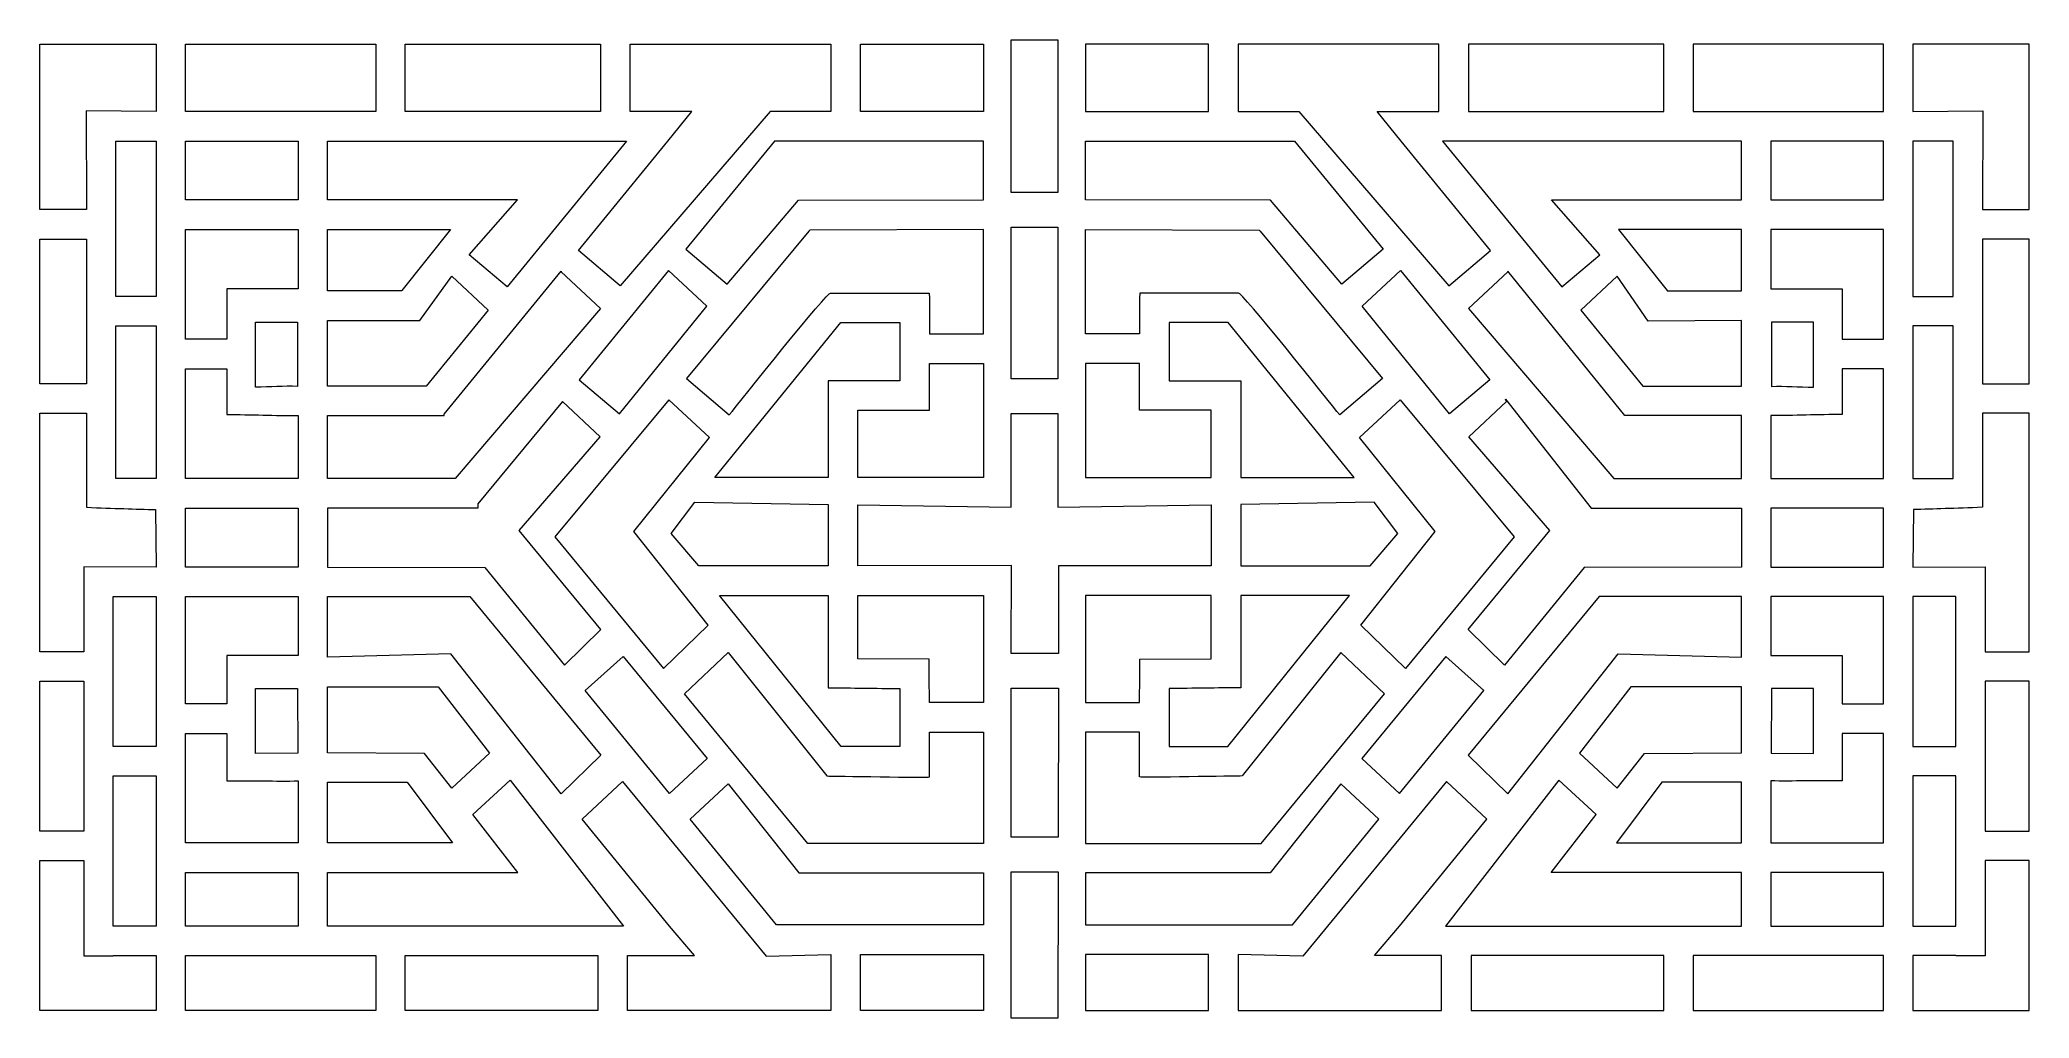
# Model space of a CAD drawing. Header units: millimetres. Extents: x -1200 to 1200, y -590 to 590.
import ezdxf

# ---------------------------------------------------------------- set-up
doc = ezdxf.new("R2010")
doc.units = ezdxf.units.MM
doc.header["$MEASUREMENT"] = 0
doc.layers.add('Layer 1', color=7, linetype='Continuous')

msp = doc.modelspace()

# ---------------------------------------------------------------- linework, layer by layer
at = {"layer": 'Layer 1', "color": 250, "lineweight": 20}
for points, knots in [([(-1200.05, 385.1534), (-1200.05, 385.1534), (-1143.6958, 385.1534), (-1143.6958, 385.1534), (-1143.6958, 385.1534), (-1144.0041, 504.5019), (-1144.0041, 504.5019), (-1144.0041, 504.5019), (-1059.7005, 503.4092), (-1059.7005, 503.4092), (-1059.7005, 503.4092), (-1059.7005, 584.5066), (-1059.7005, 584.5066), (-1059.7005, 584.5066), (-1200.05, 584.5066), (-1200.05, 584.5066), (-1200.05, 584.5066), (-1200.05, 385.1534), (-1200.05, 385.1534)], [0, 0, 0, 0, 0.166666667, 0.166666667, 0.166666667, 0.333333333, 0.333333333, 0.333333333, 0.5, 0.5, 0.5, 0.666666667, 0.666666667, 0.666666667, 0.833333333, 0.833333333, 0.833333333, 1, 1, 1, 1]), ([(-1024.1641, 503.4092), (-1024.1641, 503.4092), (-794.7925, 503.4092), (-794.7925, 503.4092), (-794.7925, 503.4092), (-794.7925, 584.5066), (-794.7925, 584.5066), (-794.7925, 584.5066), (-1024.1641, 584.5066), (-1024.1641, 584.5066), (-1024.1641, 584.5066), (-1024.1641, 503.4092), (-1024.1641, 503.4092)], [0, 0, 0, 0, 0.25, 0.25, 0.25, 0.5, 0.5, 0.5, 0.75, 0.75, 0.75, 1, 1, 1, 1]), ([(-523.4233, 503.4092), (-523.4233, 503.4092), (-523.4233, 584.5066), (-523.4233, 584.5066), (-523.4233, 584.5066), (-759.2561, 584.5066), (-759.2561, 584.5066), (-759.2561, 584.5066), (-759.2561, 503.4092), (-759.2561, 503.4092), (-759.2561, 503.4092), (-523.4233, 503.4092), (-523.4233, 503.4092)], [0, 0, 0, 0, 0.25, 0.25, 0.25, 0.5, 0.5, 0.5, 0.75, 0.75, 0.75, 1, 1, 1, 1]), ([(-499.9848, 293.419), (-499.9848, 293.419), (-318.8207, 503.436), (-318.8207, 503.436), (-318.8207, 503.436), (-245.593, 503.4092), (-245.593, 503.4092), (-245.593, 503.4092), (-245.593, 584.5066), (-245.593, 584.5066), (-245.593, 584.5066), (-487.8869, 584.5066), (-487.8869, 584.5066), (-487.8869, 584.5066), (-487.8869, 503.4092), (-487.8869, 503.4092), (-487.8869, 503.4092), (-413.5834, 503.4092), (-413.5834, 503.4092), (-413.5834, 503.4092), (-442.4492, 467.8664), (-442.4492, 467.8664), (-442.4492, 467.8664), (-550.3488, 336.0408), (-550.3488, 336.0408), (-550.3488, 336.0408), (-499.9848, 293.419), (-499.9848, 293.419)], [0, 0, 0, 0, 0.111111111, 0.111111111, 0.111111111, 0.222222222, 0.222222222, 0.222222222, 0.333333333, 0.333333333, 0.333333333, 0.444444444, 0.444444444, 0.444444444, 0.555555556, 0.555555556, 0.555555556, 0.666666667, 0.666666667, 0.666666667, 0.777777778, 0.777777778, 0.777777778, 0.888888889, 0.888888889, 0.888888889, 1, 1, 1, 1]), ([(-210.0565, 503.4092), (-210.0565, 503.4092), (-61.4496, 503.4092), (-61.4496, 503.4092), (-61.4496, 503.4092), (-61.4496, 584.5066), (-61.4496, 584.5066), (-61.4496, 584.5066), (-210.0565, 584.5066), (-210.0565, 584.5066), (-210.0565, 584.5066), (-210.0565, 503.4092), (-210.0565, 503.4092)], [0, 0, 0, 0, 0.25, 0.25, 0.25, 0.5, 0.5, 0.5, 0.75, 0.75, 0.75, 1, 1, 1, 1]), ([(28.2276, 589.9734), (28.2276, 589.9734), (-28.3277, 589.9734), (-28.3277, 589.9734), (-28.3277, 589.9734), (-28.3277, 405.6867), (-28.3277, 405.6867), (-28.3277, 405.6867), (28.2276, 405.6867), (28.2276, 405.6867), (28.2276, 405.6867), (28.2276, 589.9734), (28.2276, 589.9734)], [0, 0, 0, 0, 0.25, 0.25, 0.25, 0.5, 0.5, 0.5, 0.75, 0.75, 0.75, 1, 1, 1, 1]), ([(209.9565, 503.4092), (209.9565, 503.4092), (61.3495, 503.4092), (61.3495, 503.4092), (61.3495, 503.4092), (61.3495, 584.5066), (61.3495, 584.5066), (61.3495, 584.5066), (209.9565, 584.5066), (209.9565, 584.5066), (209.9565, 584.5066), (209.9565, 503.4092), (209.9565, 503.4092)], [0, 0, 0, 0, 0.25, 0.25, 0.25, 0.5, 0.5, 0.5, 0.75, 0.75, 0.75, 1, 1, 1, 1]), ([(499.8847, 293.419), (499.8847, 293.419), (318.7206, 503.436), (318.7206, 503.436), (318.7206, 503.436), (245.4929, 503.4092), (245.4929, 503.4092), (245.4929, 503.4092), (245.4929, 584.5066), (245.4929, 584.5066), (245.4929, 584.5066), (487.7868, 584.5066), (487.7868, 584.5066), (487.7868, 584.5066), (487.7868, 503.4092), (487.7868, 503.4092), (487.7868, 503.4092), (413.4834, 503.4092), (413.4834, 503.4092), (413.4834, 503.4092), (442.3492, 467.8664), (442.3492, 467.8664), (442.3492, 467.8664), (550.2487, 336.0408), (550.2487, 336.0408), (550.2487, 336.0408), (499.8847, 293.419), (499.8847, 293.419)], [0, 0, 0, 0, 0.111111111, 0.111111111, 0.111111111, 0.222222222, 0.222222222, 0.222222222, 0.333333333, 0.333333333, 0.333333333, 0.444444444, 0.444444444, 0.444444444, 0.555555556, 0.555555556, 0.555555556, 0.666666667, 0.666666667, 0.666666667, 0.777777778, 0.777777778, 0.777777778, 0.888888889, 0.888888889, 0.888888889, 1, 1, 1, 1]), ([(523.3232, 503.4092), (523.3232, 503.4092), (523.3232, 584.5066), (523.3232, 584.5066), (523.3232, 584.5066), (759.156, 584.5066), (759.156, 584.5066), (759.156, 584.5066), (759.156, 503.4092), (759.156, 503.4092), (759.156, 503.4092), (523.3232, 503.4092), (523.3232, 503.4092)], [0, 0, 0, 0, 0.25, 0.25, 0.25, 0.5, 0.5, 0.5, 0.75, 0.75, 0.75, 1, 1, 1, 1]), ([(1024.064, 503.4092), (1024.064, 503.4092), (794.6925, 503.4092), (794.6925, 503.4092), (794.6925, 503.4092), (794.6925, 584.5066), (794.6925, 584.5066), (794.6925, 584.5066), (1024.064, 584.5066), (1024.064, 584.5066), (1024.064, 584.5066), (1024.064, 503.4092), (1024.064, 503.4092)], [0, 0, 0, 0, 0.25, 0.25, 0.25, 0.5, 0.5, 0.5, 0.75, 0.75, 0.75, 1, 1, 1, 1]), ([(1199.95, 385.1534), (1199.95, 385.1534), (1143.5957, 385.1534), (1143.5957, 385.1534), (1143.5957, 385.1534), (1143.904, 504.5019), (1143.904, 504.5019), (1143.904, 504.5019), (1059.6005, 503.4092), (1059.6005, 503.4092), (1059.6005, 503.4092), (1059.6005, 584.5066), (1059.6005, 584.5066), (1059.6005, 584.5066), (1199.95, 584.5066), (1199.95, 584.5066), (1199.95, 584.5066), (1199.95, 385.1534), (1199.95, 385.1534)], [0, 0, 0, 0, 0.166666667, 0.166666667, 0.166666667, 0.333333333, 0.333333333, 0.333333333, 0.5, 0.5, 0.5, 0.666666667, 0.666666667, 0.666666667, 0.833333333, 0.833333333, 0.833333333, 1, 1, 1, 1]), ([(-1108.1593, 280.4592), (-1108.1593, 280.4592), (-1059.7005, 280.4592), (-1059.7005, 280.4592), (-1059.7005, 280.4592), (-1059.7005, 467.8664), (-1059.7005, 467.8664), (-1059.7005, 467.8664), (-1108.1593, 467.8664), (-1108.1593, 467.8664), (-1108.1593, 467.8664), (-1108.1593, 280.4592), (-1108.1593, 280.4592)], [0, 0, 0, 0, 0.25, 0.25, 0.25, 0.5, 0.5, 0.5, 0.75, 0.75, 0.75, 1, 1, 1, 1]), ([(-1024.1641, 396.7809), (-1024.1641, 396.7809), (-888.4795, 396.7809), (-888.4795, 396.7809), (-888.4795, 396.7809), (-888.4795, 467.8664), (-888.4795, 467.8664), (-888.4795, 467.8664), (-1024.1641, 467.8664), (-1024.1641, 467.8664), (-1024.1641, 467.8664), (-1024.1641, 396.7809), (-1024.1641, 396.7809)], [0, 0, 0, 0, 0.25, 0.25, 0.25, 0.5, 0.5, 0.5, 0.75, 0.75, 0.75, 1, 1, 1, 1]), ([(-636.2106, 291.8872), (-636.2106, 291.8872), (-492.2535, 467.8664), (-492.2535, 467.8664), (-492.2535, 467.8664), (-852.943, 467.8664), (-852.943, 467.8664), (-852.943, 467.8664), (-852.943, 396.7809), (-852.943, 396.7809), (-852.943, 396.7809), (-623.5715, 396.7809), (-623.5715, 396.7809), (-623.5715, 396.7809), (-682.1661, 330.7785), (-682.1661, 330.7785), (-682.1661, 330.7785), (-636.2106, 291.8872), (-636.2106, 291.8872)], [0, 0, 0, 0, 0.166666667, 0.166666667, 0.166666667, 0.333333333, 0.333333333, 0.333333333, 0.5, 0.5, 0.5, 0.666666667, 0.666666667, 0.666666667, 0.833333333, 0.833333333, 0.833333333, 1, 1, 1, 1]), ([(-370.7815, 295.2743), (-370.7815, 295.2743), (-420.5255, 337.3715), (-420.5255, 337.3715), (-420.5255, 337.3715), (-313.7771, 467.8664), (-313.7771, 467.8664), (-313.7771, 467.8664), (-61.4496, 467.8664), (-61.4496, 467.8664), (-61.4496, 467.8664), (-61.4496, 396.7809), (-61.4496, 396.7809), (-61.4496, 396.7809), (-284.9263, 396.5597), (-284.9263, 396.5597), (-284.9263, 396.5597), (-370.7815, 295.2743), (-370.7815, 295.2743)], [0, 0, 0, 0, 0.166666667, 0.166666667, 0.166666667, 0.333333333, 0.333333333, 0.333333333, 0.5, 0.5, 0.5, 0.666666667, 0.666666667, 0.666666667, 0.833333333, 0.833333333, 0.833333333, 1, 1, 1, 1]), ([(370.6815, 295.2743), (370.6815, 295.2743), (420.4254, 337.3715), (420.4254, 337.3715), (420.4254, 337.3715), (313.677, 467.8664), (313.677, 467.8664), (313.677, 467.8664), (61.3495, 467.8664), (61.3495, 467.8664), (61.3495, 467.8664), (61.3495, 396.7809), (61.3495, 396.7809), (61.3495, 396.7809), (284.8263, 396.5597), (284.8263, 396.5597), (284.8263, 396.5597), (370.6815, 295.2743), (370.6815, 295.2743)], [0, 0, 0, 0, 0.166666667, 0.166666667, 0.166666667, 0.333333333, 0.333333333, 0.333333333, 0.5, 0.5, 0.5, 0.666666667, 0.666666667, 0.666666667, 0.833333333, 0.833333333, 0.833333333, 1, 1, 1, 1]), ([(636.1105, 291.8872), (636.1105, 291.8872), (492.1535, 467.8664), (492.1535, 467.8664), (492.1535, 467.8664), (852.843, 467.8664), (852.843, 467.8664), (852.843, 467.8664), (852.843, 396.7809), (852.843, 396.7809), (852.843, 396.7809), (623.4714, 396.7809), (623.4714, 396.7809), (623.4714, 396.7809), (682.066, 330.7785), (682.066, 330.7785), (682.066, 330.7785), (636.1105, 291.8872), (636.1105, 291.8872)], [0, 0, 0, 0, 0.166666667, 0.166666667, 0.166666667, 0.333333333, 0.333333333, 0.333333333, 0.5, 0.5, 0.5, 0.666666667, 0.666666667, 0.666666667, 0.833333333, 0.833333333, 0.833333333, 1, 1, 1, 1]), ([(1024.064, 396.7809), (1024.064, 396.7809), (888.3794, 396.7809), (888.3794, 396.7809), (888.3794, 396.7809), (888.3794, 467.8664), (888.3794, 467.8664), (888.3794, 467.8664), (1024.064, 467.8664), (1024.064, 467.8664), (1024.064, 467.8664), (1024.064, 396.7809), (1024.064, 396.7809)], [0, 0, 0, 0, 0.25, 0.25, 0.25, 0.5, 0.5, 0.5, 0.75, 0.75, 0.75, 1, 1, 1, 1]), ([(1108.0592, 280.4592), (1108.0592, 280.4592), (1059.6005, 280.4592), (1059.6005, 280.4592), (1059.6005, 280.4592), (1059.6005, 467.8664), (1059.6005, 467.8664), (1059.6005, 467.8664), (1108.0592, 467.8664), (1108.0592, 467.8664), (1108.0592, 467.8664), (1108.0592, 280.4592), (1108.0592, 280.4592)], [0, 0, 0, 0, 0.25, 0.25, 0.25, 0.5, 0.5, 0.5, 0.75, 0.75, 0.75, 1, 1, 1, 1]), ([(-974.4988, 228.7606), (-974.4988, 228.7606), (-974.4988, 289.4354), (-974.4988, 289.4354), (-974.4988, 289.4354), (-888.4795, 289.4354), (-888.4795, 289.4354), (-888.4795, 289.4354), (-888.4795, 361.2381), (-888.4795, 361.2381), (-888.4795, 361.2381), (-1024.1641, 361.2381), (-1024.1641, 361.2381), (-1024.1641, 361.2381), (-1024.1641, 228.7606), (-1024.1641, 228.7606), (-1024.1641, 228.7606), (-974.4988, 228.7606), (-974.4988, 228.7606)], [0, 0, 0, 0, 0.166666667, 0.166666667, 0.166666667, 0.333333333, 0.333333333, 0.333333333, 0.5, 0.5, 0.5, 0.666666667, 0.666666667, 0.666666667, 0.833333333, 0.833333333, 0.833333333, 1, 1, 1, 1]), ([(-763.1016, 287.1528), (-763.1016, 287.1528), (-763.4854, 287.793), (-763.4854, 287.793), (-763.4854, 287.793), (-704.5171, 361.2381), (-704.5171, 361.2381), (-704.5171, 361.2381), (-852.943, 361.2381), (-852.943, 361.2381), (-852.943, 361.2381), (-852.943, 287.1528), (-852.943, 287.1528), (-852.943, 287.1528), (-763.1016, 287.1528), (-763.1016, 287.1528)], [0, 0, 0, 0, 0.2, 0.2, 0.2, 0.4, 0.4, 0.4, 0.6, 0.6, 0.6, 0.8, 0.8, 0.8, 1, 1, 1, 1]), ([(-368.2329, 137.7569), (-368.2329, 137.7569), (-419.8653, 181.4547), (-419.8653, 181.4547), (-419.8653, 181.4547), (-272.128, 359.0092), (-272.128, 359.0092), (-272.128, 359.0092), (-271.1277, 360.3231), (-271.1277, 360.3231), (-271.1277, 360.3231), (-61.4496, 361.2381), (-61.4496, 361.2381), (-61.4496, 361.2381), (-61.4496, 235.2229), (-61.4496, 235.2229), (-61.4496, 235.2229), (-126.8723, 235.2229), (-126.8723, 235.2229), (-126.8723, 251.6067), (-126.9226, 267.9954), (-126.9226, 284.3976), (-126.9226, 284.3976), (-246.2616, 284.3976), (-246.2616, 284.3976), (-248.0528, 288.5857), (-356.3628, 152.3759), (-368.2329, 137.7569)], [0, 0, 0, 0, 0.111111111, 0.111111111, 0.111111111, 0.222222222, 0.222222222, 0.222222222, 0.333333333, 0.333333333, 0.333333333, 0.444444444, 0.444444444, 0.444444444, 0.555555556, 0.555555556, 0.555555556, 0.666666667, 0.666666667, 0.666666667, 0.777777778, 0.777777778, 0.777777778, 0.888888889, 0.888888889, 0.888888889, 1, 1, 1, 1]), ([(-28.3277, 363.8861), (-28.3277, 363.8861), (-28.3277, 181.148), (-28.3277, 181.148), (-28.3277, 181.148), (28.2276, 181.148), (28.2276, 181.148), (28.2276, 181.148), (28.2276, 363.8861), (28.2276, 363.8861), (28.2276, 363.8861), (-28.3277, 363.8861), (-28.3277, 363.8861)], [0, 0, 0, 0, 0.25, 0.25, 0.25, 0.5, 0.5, 0.5, 0.75, 0.75, 0.75, 1, 1, 1, 1]), ([(368.1328, 137.7569), (368.1328, 137.7569), (419.7652, 181.4547), (419.7652, 181.4547), (419.7652, 181.4547), (272.0279, 359.0092), (272.0279, 359.0092), (272.0279, 359.0092), (271.0276, 360.3231), (271.0276, 360.3231), (271.0276, 360.3231), (61.3495, 361.2381), (61.3495, 361.2381), (61.3495, 361.2381), (61.3495, 235.2229), (61.3495, 235.2229), (61.3495, 235.2229), (126.7722, 235.2229), (126.7722, 235.2229), (126.7722, 251.6067), (126.8225, 267.9954), (126.8225, 284.3976), (126.8225, 284.3976), (246.1615, 284.3976), (246.1615, 284.3976), (247.9527, 288.5857), (356.2628, 152.3759), (368.1328, 137.7569)], [0, 0, 0, 0, 0.111111111, 0.111111111, 0.111111111, 0.222222222, 0.222222222, 0.222222222, 0.333333333, 0.333333333, 0.333333333, 0.444444444, 0.444444444, 0.444444444, 0.555555556, 0.555555556, 0.555555556, 0.666666667, 0.666666667, 0.666666667, 0.777777778, 0.777777778, 0.777777778, 0.888888889, 0.888888889, 0.888888889, 1, 1, 1, 1]), ([(763.0015, 287.1528), (763.0015, 287.1528), (763.3852, 287.793), (763.3852, 287.793), (763.3852, 287.793), (704.417, 361.2381), (704.417, 361.2381), (704.417, 361.2381), (852.843, 361.2381), (852.843, 361.2381), (852.843, 361.2381), (852.843, 287.1528), (852.843, 287.1528), (852.843, 287.1528), (763.0015, 287.1528), (763.0015, 287.1528)], [0, 0, 0, 0, 0.2, 0.2, 0.2, 0.4, 0.4, 0.4, 0.6, 0.6, 0.6, 0.8, 0.8, 0.8, 1, 1, 1, 1]), ([(974.3988, 228.7606), (974.3988, 228.7606), (974.3988, 289.4354), (974.3988, 289.4354), (974.3988, 289.4354), (888.3794, 289.4354), (888.3794, 289.4354), (888.3794, 289.4354), (888.3794, 361.2381), (888.3794, 361.2381), (888.3794, 361.2381), (1024.064, 361.2381), (1024.064, 361.2381), (1024.064, 361.2381), (1024.064, 228.7606), (1024.064, 228.7606), (1024.064, 228.7606), (974.3988, 228.7606), (974.3988, 228.7606)], [0, 0, 0, 0, 0.166666667, 0.166666667, 0.166666667, 0.333333333, 0.333333333, 0.333333333, 0.5, 0.5, 0.5, 0.666666667, 0.666666667, 0.666666667, 0.833333333, 0.833333333, 0.833333333, 1, 1, 1, 1]), ([(-1200.05, 175.1281), (-1200.05, 175.1281), (-1143.6958, 175.1281), (-1143.6958, 175.1281), (-1143.6958, 175.1281), (-1143.6958, 349.6107), (-1143.6958, 349.6107), (-1143.6958, 349.6107), (-1200.05, 349.6107), (-1200.05, 349.6107), (-1200.05, 349.6107), (-1200.05, 175.1281), (-1200.05, 175.1281)], [0, 0, 0, 0, 0.25, 0.25, 0.25, 0.5, 0.5, 0.5, 0.75, 0.75, 0.75, 1, 1, 1, 1]), ([(1199.95, 175.1281), (1199.95, 175.1281), (1143.5957, 175.1281), (1143.5957, 175.1281), (1143.5957, 175.1281), (1143.5957, 349.6107), (1143.5957, 349.6107), (1143.5957, 349.6107), (1199.95, 349.6107), (1199.95, 349.6107), (1199.95, 349.6107), (1199.95, 175.1281), (1199.95, 175.1281)], [0, 0, 0, 0, 0.25, 0.25, 0.25, 0.5, 0.5, 0.5, 0.75, 0.75, 0.75, 1, 1, 1, 1]), ([(-699.0194, 60.7403), (-699.0194, 60.7403), (-523.5055, 265.9206), (-523.5055, 265.9206), (-523.5055, 265.9206), (-571.175, 310.3105), (-571.175, 310.3105), (-571.175, 310.3105), (-570.9823, 310.8317), (-570.9823, 310.8317), (-570.9823, 310.8317), (-712.0574, 138.4758), (-712.0574, 138.4758), (-712.0574, 138.4758), (-712.0574, 136.7966), (-712.0574, 136.7966), (-712.0574, 136.7966), (-713.4314, 136.7966), (-713.4314, 136.7966), (-713.4314, 136.7966), (-713.7966, 136.3508), (-713.7966, 136.3508), (-713.7966, 136.3508), (-714.1016, 136.7966), (-714.1016, 136.7966), (-714.1016, 136.7966), (-852.943, 136.7966), (-852.943, 136.7966), (-852.943, 136.7966), (-852.943, 60.7403), (-852.943, 60.7403), (-852.943, 60.7403), (-699.0194, 60.7403), (-699.0194, 60.7403)], [0, 0, 0, 0, 0.090909091, 0.090909091, 0.090909091, 0.181818182, 0.181818182, 0.181818182, 0.272727273, 0.272727273, 0.272727273, 0.363636364, 0.363636364, 0.363636364, 0.454545455, 0.454545455, 0.454545455, 0.545454545, 0.545454545, 0.545454545, 0.636363636, 0.636363636, 0.636363636, 0.727272727, 0.727272727, 0.727272727, 0.818181818, 0.818181818, 0.818181818, 0.909090909, 0.909090909, 0.909090909, 1, 1, 1, 1]), ([(-734.0062, 172.3393), (-734.0062, 172.3393), (-659.0593, 263.9581), (-659.0593, 263.9581), (-659.0593, 263.9581), (-703.0057, 304.8806), (-703.0057, 304.8806), (-703.0057, 304.8806), (-741.6253, 251.61), (-741.6253, 251.61), (-741.6253, 251.61), (-852.943, 251.61), (-852.943, 251.61), (-852.943, 251.61), (-852.943, 172.3393), (-852.943, 172.3393), (-852.943, 172.3393), (-734.0062, 172.3393), (-734.0062, 172.3393)], [0, 0, 0, 0, 0.166666667, 0.166666667, 0.166666667, 0.333333333, 0.333333333, 0.333333333, 0.5, 0.5, 0.5, 0.666666667, 0.666666667, 0.666666667, 0.833333333, 0.833333333, 0.833333333, 1, 1, 1, 1]), ([(-500.8075, 139.0222), (-500.8075, 139.0222), (-549.2479, 180.0184), (-549.2479, 180.0184), (-549.2479, 180.0184), (-441.66, 311.5373), (-441.66, 311.5373), (-441.66, 311.5373), (-395.5069, 268.5602), (-395.5069, 268.5602), (-395.5069, 268.5602), (-500.8075, 139.0222), (-500.8075, 139.0222)], [0, 0, 0, 0, 0.25, 0.25, 0.25, 0.5, 0.5, 0.5, 0.75, 0.75, 0.75, 1, 1, 1, 1]), ([(500.7075, 139.0222), (500.7075, 139.0222), (549.1478, 180.0184), (549.1478, 180.0184), (549.1478, 180.0184), (441.5599, 311.5373), (441.5599, 311.5373), (441.5599, 311.5373), (395.4068, 268.5602), (395.4068, 268.5602), (395.4068, 268.5602), (500.7075, 139.0222), (500.7075, 139.0222)], [0, 0, 0, 0, 0.25, 0.25, 0.25, 0.5, 0.5, 0.5, 0.75, 0.75, 0.75, 1, 1, 1, 1]), ([(698.9193, 60.7403), (698.9193, 60.7403), (523.4054, 265.9206), (523.4054, 265.9206), (523.4054, 265.9206), (571.0749, 310.3105), (571.0749, 310.3105), (571.0749, 310.3105), (570.8822, 310.8317), (570.8822, 310.8317), (570.8822, 310.8317), (711.9573, 136.7966), (711.9573, 136.7966), (711.9573, 136.7966), (852.843, 136.7966), (852.843, 136.7966), (852.843, 136.7966), (852.843, 60.7403), (852.843, 60.7403), (852.843, 60.7403), (698.9193, 60.7403), (698.9193, 60.7403)], [0, 0, 0, 0, 0.142857143, 0.142857143, 0.142857143, 0.285714286, 0.285714286, 0.285714286, 0.428571429, 0.428571429, 0.428571429, 0.571428571, 0.571428571, 0.571428571, 0.714285714, 0.714285714, 0.714285714, 0.857142857, 0.857142857, 0.857142857, 1, 1, 1, 1]), ([(733.9061, 172.3393), (733.9061, 172.3393), (658.9592, 263.9581), (658.9592, 263.9581), (658.9592, 263.9581), (702.9056, 304.8806), (702.9056, 304.8806), (702.9056, 304.8806), (740.3941, 250.4788), (740.3941, 250.4788), (740.3941, 250.4788), (852.843, 251.61), (852.843, 251.61), (852.843, 251.61), (852.843, 172.3393), (852.843, 172.3393), (852.843, 172.3393), (733.9061, 172.3393), (733.9061, 172.3393)], [0, 0, 0, 0, 0.166666667, 0.166666667, 0.166666667, 0.333333333, 0.333333333, 0.333333333, 0.5, 0.5, 0.5, 0.666666667, 0.666666667, 0.666666667, 0.833333333, 0.833333333, 0.833333333, 1, 1, 1, 1]), ([(-1059.7005, 244.9164), (-1059.7005, 244.9164), (-1108.1593, 244.9164), (-1108.1593, 244.9164), (-1108.1593, 244.9164), (-1108.1593, 60.7403), (-1108.1593, 60.7403), (-1108.1593, 60.7403), (-1059.7005, 60.7403), (-1059.7005, 60.7403), (-1059.7005, 60.7403), (-1059.7005, 244.9164), (-1059.7005, 244.9164)], [0, 0, 0, 0, 0.25, 0.25, 0.25, 0.5, 0.5, 0.5, 0.75, 0.75, 0.75, 1, 1, 1, 1]), ([(-889.2737, 171.8818), (-889.2737, 171.8818), (-889.2737, 249.4246), (-889.2737, 249.4246), (-889.2737, 249.4246), (-939.7131, 249.4246), (-939.7131, 249.4246), (-939.7131, 249.4246), (-939.7131, 171.1428), (-939.7131, 171.1428), (-922.3001, 171.1428), (-905.2206, 172.6762), (-889.2737, 171.8818)], [0, 0, 0, 0, 0.25, 0.25, 0.25, 0.5, 0.5, 0.5, 0.75, 0.75, 0.75, 1, 1, 1, 1]), ([(-233.5872, 248.8548), (-233.5872, 248.8548), (-385.5789, 62.0375), (-385.5789, 62.0375), (-385.5789, 62.0375), (-248.8236, 62.0375), (-248.8236, 62.0375), (-248.8236, 62.0375), (-248.8236, 178.8553), (-248.8236, 178.8553), (-248.8236, 178.8553), (-162.4088, 178.8151), (-162.4088, 178.8151), (-162.4088, 178.8151), (-162.4088, 248.8548), (-162.4088, 248.8548), (-162.4088, 248.8548), (-233.5872, 248.8548), (-233.5872, 248.8548)], [0, 0, 0, 0, 0.166666667, 0.166666667, 0.166666667, 0.333333333, 0.333333333, 0.333333333, 0.5, 0.5, 0.5, 0.666666667, 0.666666667, 0.666666667, 0.833333333, 0.833333333, 0.833333333, 1, 1, 1, 1]), ([(233.4871, 248.8548), (233.4871, 248.8548), (385.4788, 62.0375), (385.4788, 62.0375), (385.4788, 62.0375), (248.7235, 62.0375), (248.7235, 62.0375), (248.7235, 62.0375), (248.7235, 178.8553), (248.7235, 178.8553), (248.7235, 178.8553), (162.3087, 178.8151), (162.3087, 178.8151), (162.3087, 178.8151), (162.3087, 248.8548), (162.3087, 248.8548), (162.3087, 248.8548), (233.4871, 248.8548), (233.4871, 248.8548)], [0, 0, 0, 0, 0.166666667, 0.166666667, 0.166666667, 0.333333333, 0.333333333, 0.333333333, 0.5, 0.5, 0.5, 0.666666667, 0.666666667, 0.666666667, 0.833333333, 0.833333333, 0.833333333, 1, 1, 1, 1]), ([(889.1737, 171.8818), (889.1737, 171.8818), (889.1737, 249.4246), (889.1737, 249.4246), (889.1737, 249.4246), (939.613, 249.4246), (939.613, 249.4246), (939.613, 249.4246), (939.613, 171.1428), (939.613, 171.1428), (922.2, 171.1428), (905.1205, 172.6762), (889.1737, 171.8818)], [0, 0, 0, 0, 0.25, 0.25, 0.25, 0.5, 0.5, 0.5, 0.75, 0.75, 0.75, 1, 1, 1, 1]), ([(1059.6005, 244.9164), (1059.6005, 244.9164), (1108.0592, 244.9164), (1108.0592, 244.9164), (1108.0592, 244.9164), (1108.0592, 60.7403), (1108.0592, 60.7403), (1108.0592, 60.7403), (1059.6005, 60.7403), (1059.6005, 60.7403), (1059.6005, 60.7403), (1059.6005, 244.9164), (1059.6005, 244.9164)], [0, 0, 0, 0, 0.25, 0.25, 0.25, 0.5, 0.5, 0.5, 0.75, 0.75, 0.75, 1, 1, 1, 1]), ([(-888.4795, 136.9491), (-915.6529, 136.5335), (-945.5057, 138.0904), (-974.4988, 138.0904), (-974.4988, 138.0904), (-974.4988, 193.2179), (-974.4988, 193.2179), (-974.4988, 193.2179), (-1024.1641, 193.2179), (-1024.1641, 193.2179), (-1024.1641, 193.2179), (-1024.1641, 60.7403), (-1024.1641, 60.7403), (-1024.1641, 60.7403), (-888.4795, 60.7403), (-888.4795, 60.7403), (-888.4795, 60.7403), (-888.4795, 136.9491), (-888.4795, 136.9491)], [0, 0, 0, 0, 0.166666667, 0.166666667, 0.166666667, 0.333333333, 0.333333333, 0.333333333, 0.5, 0.5, 0.5, 0.666666667, 0.666666667, 0.666666667, 0.833333333, 0.833333333, 0.833333333, 1, 1, 1, 1]), ([(-126.8723, 199.6802), (-126.8723, 180.8714), (-126.8974, 162.061), (-126.8974, 143.2723), (-126.8974, 143.2723), (-213.2871, 143.2723), (-213.2871, 143.2723), (-213.2871, 143.2723), (-213.2871, 62.0375), (-213.2871, 62.0375), (-213.2871, 62.0375), (-61.4496, 62.0375), (-61.4496, 62.0375), (-61.4496, 62.0375), (-61.4496, 199.6802), (-61.4496, 199.6802), (-61.4496, 199.6802), (-126.8723, 199.6802), (-126.8723, 199.6802)], [0, 0, 0, 0, 0.166666667, 0.166666667, 0.166666667, 0.333333333, 0.333333333, 0.333333333, 0.5, 0.5, 0.5, 0.666666667, 0.666666667, 0.666666667, 0.833333333, 0.833333333, 0.833333333, 1, 1, 1, 1]), ([(126.7722, 199.6802), (126.7722, 180.8714), (126.7973, 162.061), (126.7973, 143.2723), (126.7973, 143.2723), (213.1871, 143.2723), (213.1871, 143.2723), (213.1871, 143.2723), (213.1871, 62.0375), (213.1871, 62.0375), (213.1871, 62.0375), (61.3495, 62.0375), (61.3495, 62.0375), (61.3495, 62.0375), (61.3495, 199.6802), (61.3495, 199.6802), (61.3495, 199.6802), (126.7722, 199.6802), (126.7722, 199.6802)], [0, 0, 0, 0, 0.166666667, 0.166666667, 0.166666667, 0.333333333, 0.333333333, 0.333333333, 0.5, 0.5, 0.5, 0.666666667, 0.666666667, 0.666666667, 0.833333333, 0.833333333, 0.833333333, 1, 1, 1, 1]), ([(888.3794, 136.9491), (915.5528, 136.5335), (945.4056, 138.0904), (974.3988, 138.0904), (974.3988, 138.0904), (974.3988, 193.2179), (974.3988, 193.2179), (974.3988, 193.2179), (1024.064, 193.2179), (1024.064, 193.2179), (1024.064, 193.2179), (1024.064, 60.7403), (1024.064, 60.7403), (1024.064, 60.7403), (888.3794, 60.7403), (888.3794, 60.7403), (888.3794, 60.7403), (888.3794, 136.9491), (888.3794, 136.9491)], [0, 0, 0, 0, 0.166666667, 0.166666667, 0.166666667, 0.333333333, 0.333333333, 0.333333333, 0.5, 0.5, 0.5, 0.666666667, 0.666666667, 0.666666667, 0.833333333, 0.833333333, 0.833333333, 1, 1, 1, 1]), ([(-569.4357, 153.7468), (-569.4357, 153.7468), (-523.8657, 111.3127), (-523.8657, 111.3127), (-523.8657, 111.3127), (-621.7551, -1.7913), (-621.7551, -1.7913), (-621.7551, -1.7913), (-523.3982, -121.0677), (-523.3982, -121.0677), (-523.3982, -121.0677), (-567.0496, -164.2475), (-567.0496, -164.2475), (-567.0496, -164.2475), (-663.3573, -46.3069), (-663.3573, -46.3069), (-663.3573, -46.3069), (-852.943, -45.8879), (-852.943, -45.8879), (-852.943, -45.8879), (-852.943, 25.1976), (-852.943, 25.1976), (-852.943, 25.1976), (-671.7119, 25.1976), (-671.7119, 25.1976), (-671.7119, 25.1976), (-671.7119, 30.3125), (-671.7119, 30.3125), (-671.7119, 30.3125), (-569.4357, 153.7468), (-569.4357, 153.7468)], [0, 0, 0, 0, 0.1, 0.1, 0.1, 0.2, 0.2, 0.2, 0.3, 0.3, 0.3, 0.4, 0.4, 0.4, 0.5, 0.5, 0.5, 0.6, 0.6, 0.6, 0.7, 0.7, 0.7, 0.8, 0.8, 0.8, 0.9, 0.9, 0.9, 1, 1, 1, 1]), ([(-441.092, 155.9439), (-441.092, 155.9439), (-392.0283, 110.2569), (-392.0283, 110.2569), (-392.0283, 110.2569), (-483.2555, -2.9879), (-483.2555, -2.9879), (-483.2555, -2.9879), (-393.7693, -115.8389), (-393.7693, -115.8389), (-393.7693, -115.8389), (-447.6855, -168.0787), (-447.6855, -168.0787), (-447.6855, -168.0787), (-447.523, -168.3502), (-447.523, -168.3502), (-447.523, -168.3502), (-578.6332, -9.3564), (-578.6332, -9.3564), (-578.6332, -9.3564), (-441.092, 155.9439), (-441.092, 155.9439)], [0, 0, 0, 0, 0.142857143, 0.142857143, 0.142857143, 0.285714286, 0.285714286, 0.285714286, 0.428571429, 0.428571429, 0.428571429, 0.571428571, 0.571428571, 0.571428571, 0.714285714, 0.714285714, 0.714285714, 0.857142857, 0.857142857, 0.857142857, 1, 1, 1, 1]), ([(440.9919, 155.9439), (440.9919, 155.9439), (391.9283, 110.2569), (391.9283, 110.2569), (391.9283, 110.2569), (483.1554, -2.9879), (483.1554, -2.9879), (483.1554, -2.9879), (393.6692, -115.8389), (393.6692, -115.8389), (393.6692, -115.8389), (447.5855, -168.0787), (447.5855, -168.0787), (447.5855, -168.0787), (447.4229, -168.3502), (447.4229, -168.3502), (447.4229, -168.3502), (578.5331, -9.3564), (578.5331, -9.3564), (578.5331, -9.3564), (440.9919, 155.9439), (440.9919, 155.9439)], [0, 0, 0, 0, 0.142857143, 0.142857143, 0.142857143, 0.285714286, 0.285714286, 0.285714286, 0.428571429, 0.428571429, 0.428571429, 0.571428571, 0.571428571, 0.571428571, 0.714285714, 0.714285714, 0.714285714, 0.857142857, 0.857142857, 0.857142857, 1, 1, 1, 1]), ([(568.2683, 156.6428), (568.2683, 156.6428), (569.3356, 153.7468), (569.3356, 153.7468), (569.3356, 153.7468), (523.7656, 111.3127), (523.7656, 111.3127), (523.7656, 111.3127), (621.655, -1.7913), (621.655, -1.7913), (621.655, -1.7913), (523.2981, -121.0677), (523.2981, -121.0677), (523.2981, -121.0677), (566.9495, -164.2475), (566.9495, -164.2475), (566.9495, -164.2475), (663.2572, -46.3069), (663.2572, -46.3069), (663.2572, -46.3069), (852.843, -45.8879), (852.843, -45.8879), (852.843, -45.8879), (852.843, 25.1976), (852.843, 25.1976), (852.843, 25.1976), (671.6118, 25.1976), (671.6118, 25.1976), (671.6118, 25.1976), (568.2683, 156.6428), (568.2683, 156.6428)], [0, 0, 0, 0, 0.1, 0.1, 0.1, 0.2, 0.2, 0.2, 0.3, 0.3, 0.3, 0.4, 0.4, 0.4, 0.5, 0.5, 0.5, 0.6, 0.6, 0.6, 0.7, 0.7, 0.7, 0.8, 0.8, 0.8, 0.9, 0.9, 0.9, 1, 1, 1, 1]), ([(-1059.7005, -45.8879), (-1059.7005, -45.8879), (-1060.2953, 23.4128), (-1060.2953, 23.4128), (-1084.2751, 24.1284), (-1110.9526, 24.7602), (-1143.6958, 26.1512), (-1143.6958, 26.1512), (-1143.6958, 139.5853), (-1143.6958, 139.5853), (-1143.6958, 139.5853), (-1200.05, 139.5853), (-1200.05, 139.5853), (-1200.05, 139.5853), (-1200.05, -147.9879), (-1200.05, -147.9879), (-1200.05, -147.9879), (-1146.9263, -147.9879), (-1146.9263, -147.9879), (-1146.9263, -147.9879), (-1146.9263, -45.5695), (-1146.9263, -45.5695), (-1146.9263, -45.5695), (-1059.7005, -45.8879), (-1059.7005, -45.8879)], [0, 0, 0, 0, 0.125, 0.125, 0.125, 0.25, 0.25, 0.25, 0.375, 0.375, 0.375, 0.5, 0.5, 0.5, 0.625, 0.625, 0.625, 0.75, 0.75, 0.75, 0.875, 0.875, 0.875, 1, 1, 1, 1]), ([(-28.3277, 139.3473), (-28.3277, 139.3473), (-28.3277, 26.4998), (-28.3277, 26.4998), (-28.3277, 26.4998), (-213.2871, 29.0237), (-213.2871, 29.0237), (-213.2871, 29.0237), (-213.2871, -44.5908), (-213.2871, -44.5908), (-213.2871, -44.5908), (-27.9842, -44.14), (-27.9842, -44.14), (-27.9842, -44.14), (-28.0462, -150.2403), (-28.0462, -150.2403), (-28.0462, -150.2403), (28.7906, -150.2403), (28.7906, -150.2403), (28.7906, -150.2403), (28.9146, -44.4835), (28.9146, -44.4835), (28.9146, -44.4835), (213.1871, -44.5908), (213.1871, -44.5908), (213.1871, -44.5908), (213.1871, 29.0237), (213.1871, 29.0237), (213.1871, 29.0237), (28.2276, 26.1562), (28.2276, 26.1562), (28.2276, 26.1562), (28.2276, 139.3473), (28.2276, 139.3473), (28.2276, 139.3473), (-28.3277, 139.3473), (-28.3277, 139.3473)], [0, 0, 0, 0, 0.083333333, 0.083333333, 0.083333333, 0.166666667, 0.166666667, 0.166666667, 0.25, 0.25, 0.25, 0.333333333, 0.333333333, 0.333333333, 0.416666667, 0.416666667, 0.416666667, 0.5, 0.5, 0.5, 0.583333333, 0.583333333, 0.583333333, 0.666666667, 0.666666667, 0.666666667, 0.75, 0.75, 0.75, 0.833333333, 0.833333333, 0.833333333, 0.916666667, 0.916666667, 0.916666667, 1, 1, 1, 1]), ([(1059.6005, -45.8879), (1059.6005, -45.8879), (1060.1953, 23.4128), (1060.1953, 23.4128), (1084.1751, 24.1284), (1110.8525, 24.7602), (1143.5957, 26.1512), (1143.5957, 26.1512), (1143.5957, 139.5853), (1143.5957, 139.5853), (1143.5957, 139.5853), (1199.95, 139.5853), (1199.95, 139.5853), (1199.95, 139.5853), (1199.95, -147.9879), (1199.95, -147.9879), (1199.95, -147.9879), (1146.8262, -147.9879), (1146.8262, -147.9879), (1146.8262, -147.9879), (1146.8262, -45.5695), (1146.8262, -45.5695), (1146.8262, -45.5695), (1059.6005, -45.8879), (1059.6005, -45.8879)], [0, 0, 0, 0, 0.125, 0.125, 0.125, 0.25, 0.25, 0.25, 0.375, 0.375, 0.375, 0.5, 0.5, 0.5, 0.625, 0.625, 0.625, 0.75, 0.75, 0.75, 0.875, 0.875, 0.875, 1, 1, 1, 1]), ([(-1024.1641, -45.8879), (-1024.1641, -45.8879), (-888.4795, -45.8879), (-888.4795, -45.8879), (-888.4795, -45.8879), (-888.4795, 25.1976), (-888.4795, 25.1976), (-888.4795, 25.1976), (-1024.1641, 25.1976), (-1024.1641, 25.1976), (-1024.1641, 25.1976), (-1024.1641, -45.8879), (-1024.1641, -45.8879)], [0, 0, 0, 0, 0.25, 0.25, 0.25, 0.5, 0.5, 0.5, 0.75, 0.75, 0.75, 1, 1, 1, 1]), ([(-409.7747, 32.2967), (-409.7747, 32.2967), (-438.4713, -5.5018), (-438.4713, -5.5018), (-438.4713, -5.5018), (-404.8484, -44.5908), (-404.8484, -44.5908), (-404.8484, -44.5908), (-248.8236, -44.5908), (-248.8236, -44.5908), (-248.8236, -44.5908), (-248.8236, 29.6153), (-248.8236, 29.6153), (-248.8236, 29.6153), (-409.7747, 32.2967), (-409.7747, 32.2967)], [0, 0, 0, 0, 0.2, 0.2, 0.2, 0.4, 0.4, 0.4, 0.6, 0.6, 0.6, 0.8, 0.8, 0.8, 1, 1, 1, 1]), ([(409.6747, 32.2967), (409.6747, 32.2967), (438.3713, -5.5018), (438.3713, -5.5018), (438.3713, -5.5018), (404.7484, -44.5908), (404.7484, -44.5908), (404.7484, -44.5908), (248.7235, -44.5908), (248.7235, -44.5908), (248.7235, -44.5908), (248.7235, 29.6153), (248.7235, 29.6153), (248.7235, 29.6153), (409.6747, 32.2967), (409.6747, 32.2967)], [0, 0, 0, 0, 0.2, 0.2, 0.2, 0.4, 0.4, 0.4, 0.6, 0.6, 0.6, 0.8, 0.8, 0.8, 1, 1, 1, 1]), ([(1024.064, -45.8879), (1024.064, -45.8879), (888.3794, -45.8879), (888.3794, -45.8879), (888.3794, -45.8879), (888.3794, 25.1976), (888.3794, 25.1976), (888.3794, 25.1976), (1024.064, 25.1976), (1024.064, 25.1976), (1024.064, 25.1976), (1024.064, -45.8879), (1024.064, -45.8879)], [0, 0, 0, 0, 0.25, 0.25, 0.25, 0.5, 0.5, 0.5, 0.75, 0.75, 0.75, 1, 1, 1, 1]), ([(-1059.7005, -81.4307), (-1059.7005, -81.4307), (-1111.3899, -81.4307), (-1111.3899, -81.4307), (-1111.3899, -81.4307), (-1111.3899, -262.3756), (-1111.3899, -262.3756), (-1111.3899, -262.3756), (-1059.7005, -262.3756), (-1059.7005, -262.3756), (-1059.7005, -262.3756), (-1059.7005, -81.4307), (-1059.7005, -81.4307)], [0, 0, 0, 0, 0.25, 0.25, 0.25, 0.5, 0.5, 0.5, 0.75, 0.75, 0.75, 1, 1, 1, 1]), ([(-974.4988, -211.0256), (-974.4988, -211.0256), (-974.4988, -152.4223), (-974.4988, -152.4223), (-974.4988, -152.4223), (-888.4795, -152.4223), (-888.4795, -152.4223), (-888.4795, -152.4223), (-888.4795, -81.4307), (-888.4795, -81.4307), (-888.4795, -81.4307), (-1024.1641, -81.4307), (-1024.1641, -81.4307), (-1024.1641, -81.4307), (-1024.1641, -211.0256), (-1024.1641, -211.0256), (-1024.1641, -211.0256), (-974.4988, -211.0256), (-974.4988, -211.0256)], [0, 0, 0, 0, 0.166666667, 0.166666667, 0.166666667, 0.333333333, 0.333333333, 0.333333333, 0.5, 0.5, 0.5, 0.666666667, 0.666666667, 0.666666667, 0.833333333, 0.833333333, 0.833333333, 1, 1, 1, 1]), ([(-570.8935, -319.2594), (-570.8935, -319.2594), (-523.0614, -272.9137), (-523.0614, -272.9137), (-523.0614, -272.9137), (-681.0836, -81.4307), (-681.0836, -81.4307), (-681.0836, -81.4307), (-852.943, -81.4307), (-852.943, -81.4307), (-852.943, -81.4307), (-852.943, -154.7049), (-852.943, -154.7049), (-852.943, -154.7049), (-704.0144, -150.4665), (-704.0144, -150.4665), (-704.0144, -150.4665), (-570.8935, -319.2594), (-570.8935, -319.2594)], [0, 0, 0, 0, 0.166666667, 0.166666667, 0.166666667, 0.333333333, 0.333333333, 0.333333333, 0.5, 0.5, 0.5, 0.666666667, 0.666666667, 0.666666667, 0.833333333, 0.833333333, 0.833333333, 1, 1, 1, 1]), ([(-380.2588, -80.1335), (-380.2588, -80.1335), (-233.0945, -262.3689), (-233.0945, -262.3689), (-233.0945, -262.3689), (-162.4088, -262.3689), (-162.4088, -262.3689), (-162.4088, -262.3689), (-162.4088, -192.3292), (-162.4088, -192.3292), (-191.846, -192.3292), (-220.1169, -191.6085), (-248.8236, -191.6085), (-248.8236, -191.6085), (-248.8236, -80.1335), (-248.8236, -80.1335), (-248.8236, -80.1335), (-380.2588, -80.1335), (-380.2588, -80.1335)], [0, 0, 0, 0, 0.166666667, 0.166666667, 0.166666667, 0.333333333, 0.333333333, 0.333333333, 0.5, 0.5, 0.5, 0.666666667, 0.666666667, 0.666666667, 0.833333333, 0.833333333, 0.833333333, 1, 1, 1, 1]), ([(-213.2871, -156.7864), (-213.2871, -156.7864), (-127.0801, -157.1518), (-127.0801, -157.1518), (-127.0801, -174.5645), (-126.8723, -191.9739), (-126.8723, -209.3799), (-126.8723, -209.3799), (-61.4496, -209.3799), (-61.4496, -209.3799), (-61.4496, -209.3799), (-61.4496, -80.1335), (-61.4496, -80.1335), (-61.4496, -80.1335), (-213.2871, -80.1335), (-213.2871, -80.1335), (-213.2871, -80.1335), (-213.2871, -156.7864), (-213.2871, -156.7864)], [0, 0, 0, 0, 0.166666667, 0.166666667, 0.166666667, 0.333333333, 0.333333333, 0.333333333, 0.5, 0.5, 0.5, 0.666666667, 0.666666667, 0.666666667, 0.833333333, 0.833333333, 0.833333333, 1, 1, 1, 1]), ([(213.1871, -156.7864), (213.1871, -156.7864), (126.98, -157.1518), (126.98, -157.1518), (126.98, -174.5645), (126.7722, -191.9739), (126.7722, -209.3799), (126.7722, -209.3799), (61.3495, -209.3799), (61.3495, -209.3799), (61.3495, -209.3799), (61.3495, -80.1335), (61.3495, -80.1335), (61.3495, -80.1335), (213.1871, -80.1335), (213.1871, -80.1335), (213.1871, -80.1335), (213.1871, -156.7864), (213.1871, -156.7864)], [0, 0, 0, 0, 0.166666667, 0.166666667, 0.166666667, 0.333333333, 0.333333333, 0.333333333, 0.5, 0.5, 0.5, 0.666666667, 0.666666667, 0.666666667, 0.833333333, 0.833333333, 0.833333333, 1, 1, 1, 1]), ([(380.1587, -80.1335), (380.1587, -80.1335), (232.9945, -262.3689), (232.9945, -262.3689), (232.9945, -262.3689), (162.3087, -262.3689), (162.3087, -262.3689), (162.3087, -262.3689), (162.3087, -192.3292), (162.3087, -192.3292), (191.7459, -192.3292), (220.0168, -191.6085), (248.7235, -191.6085), (248.7235, -191.6085), (248.7235, -80.1335), (248.7235, -80.1335), (248.7235, -80.1335), (380.1587, -80.1335), (380.1587, -80.1335)], [0, 0, 0, 0, 0.166666667, 0.166666667, 0.166666667, 0.333333333, 0.333333333, 0.333333333, 0.5, 0.5, 0.5, 0.666666667, 0.666666667, 0.666666667, 0.833333333, 0.833333333, 0.833333333, 1, 1, 1, 1]), ([(570.7934, -319.2594), (570.7934, -319.2594), (522.9613, -272.9137), (522.9613, -272.9137), (522.9613, -272.9137), (680.9835, -81.4307), (680.9835, -81.4307), (680.9835, -81.4307), (852.843, -81.4307), (852.843, -81.4307), (852.843, -81.4307), (852.843, -154.7049), (852.843, -154.7049), (852.843, -154.7049), (703.9144, -150.4665), (703.9144, -150.4665), (703.9144, -150.4665), (570.7934, -319.2594), (570.7934, -319.2594)], [0, 0, 0, 0, 0.166666667, 0.166666667, 0.166666667, 0.333333333, 0.333333333, 0.333333333, 0.5, 0.5, 0.5, 0.666666667, 0.666666667, 0.666666667, 0.833333333, 0.833333333, 0.833333333, 1, 1, 1, 1]), ([(974.3988, -211.0256), (974.3988, -211.0256), (974.3988, -152.4223), (974.3988, -152.4223), (974.3988, -152.4223), (888.3794, -152.4223), (888.3794, -152.4223), (888.3794, -152.4223), (888.3794, -81.4307), (888.3794, -81.4307), (888.3794, -81.4307), (1024.064, -81.4307), (1024.064, -81.4307), (1024.064, -81.4307), (1024.064, -211.0256), (1024.064, -211.0256), (1024.064, -211.0256), (974.3988, -211.0256), (974.3988, -211.0256)], [0, 0, 0, 0, 0.166666667, 0.166666667, 0.166666667, 0.333333333, 0.333333333, 0.333333333, 0.5, 0.5, 0.5, 0.666666667, 0.666666667, 0.666666667, 0.833333333, 0.833333333, 0.833333333, 1, 1, 1, 1]), ([(1059.6005, -81.4307), (1059.6005, -81.4307), (1111.2898, -81.4307), (1111.2898, -81.4307), (1111.2898, -81.4307), (1111.2898, -262.3756), (1111.2898, -262.3756), (1111.2898, -262.3756), (1059.6005, -262.3756), (1059.6005, -262.3756), (1059.6005, -262.3756), (1059.6005, -81.4307), (1059.6005, -81.4307)], [0, 0, 0, 0, 0.25, 0.25, 0.25, 0.5, 0.5, 0.5, 0.75, 0.75, 0.75, 1, 1, 1, 1]), ([(-541.9556, -194.9771), (-541.9556, -194.9771), (-440.5039, -319.2158), (-440.5039, -319.2158), (-440.5039, -319.2158), (-394.9154, -276.8756), (-394.9154, -276.8756), (-394.9154, -276.8756), (-496.3856, -153.8251), (-496.3856, -153.8251), (-496.3856, -153.8251), (-541.9556, -194.9771), (-541.9556, -194.9771)], [0, 0, 0, 0, 0.25, 0.25, 0.25, 0.5, 0.5, 0.5, 0.75, 0.75, 0.75, 1, 1, 1, 1]), ([(-369.4176, -148.9431), (-369.4176, -148.9431), (-422.4424, -198.763), (-422.4424, -198.763), (-422.4424, -198.763), (-273.5406, -379.3342), (-273.5406, -379.3342), (-273.5406, -379.3342), (-61.4496, -379.3342), (-61.4496, -379.3342), (-61.4496, -379.3342), (-61.4496, -244.9226), (-61.4496, -244.9226), (-61.4496, -244.9226), (-126.8723, -244.9226), (-126.8723, -244.9226), (-126.8723, -244.9226), (-126.8723, -299.0412), (-126.8723, -299.0412), (-126.8723, -300.1356), (-244.0899, -297.9117), (-250.7639, -297.9117), (-250.7639, -297.9117), (-369.4176, -148.9431), (-369.4176, -148.9431)], [0, 0, 0, 0, 0.125, 0.125, 0.125, 0.25, 0.25, 0.25, 0.375, 0.375, 0.375, 0.5, 0.5, 0.5, 0.625, 0.625, 0.625, 0.75, 0.75, 0.75, 0.875, 0.875, 0.875, 1, 1, 1, 1]), ([(369.3175, -148.9431), (369.3175, -148.9431), (422.3424, -198.763), (422.3424, -198.763), (422.3424, -198.763), (273.4405, -379.3342), (273.4405, -379.3342), (273.4405, -379.3342), (61.3495, -379.3342), (61.3495, -379.3342), (61.3495, -379.3342), (61.3495, -244.9226), (61.3495, -244.9226), (61.3495, -244.9226), (126.7722, -244.9226), (126.7722, -244.9226), (126.7722, -244.9226), (126.7722, -299.0412), (126.7722, -299.0412), (126.7722, -300.1356), (243.9898, -297.9117), (250.6638, -297.9117), (250.6638, -297.9117), (369.3175, -148.9431), (369.3175, -148.9431)], [0, 0, 0, 0, 0.125, 0.125, 0.125, 0.25, 0.25, 0.25, 0.375, 0.375, 0.375, 0.5, 0.5, 0.5, 0.625, 0.625, 0.625, 0.75, 0.75, 0.75, 0.875, 0.875, 0.875, 1, 1, 1, 1]), ([(541.8555, -194.9771), (541.8555, -194.9771), (440.4038, -319.2158), (440.4038, -319.2158), (440.4038, -319.2158), (394.8153, -276.8756), (394.8153, -276.8756), (394.8153, -276.8756), (496.2856, -153.8251), (496.2856, -153.8251), (496.2856, -153.8251), (541.8555, -194.9771), (541.8555, -194.9771)], [0, 0, 0, 0, 0.25, 0.25, 0.25, 0.5, 0.5, 0.5, 0.75, 0.75, 0.75, 1, 1, 1, 1]), ([(-1200.05, -364.4755), (-1200.05, -364.4755), (-1146.9263, -364.4755), (-1146.9263, -364.4755), (-1146.9263, -364.4755), (-1146.9263, -183.5306), (-1146.9263, -183.5306), (-1146.9263, -183.5306), (-1200.05, -183.5306), (-1200.05, -183.5306), (-1200.05, -183.5306), (-1200.05, -364.4755), (-1200.05, -364.4755)], [0, 0, 0, 0, 0.25, 0.25, 0.25, 0.5, 0.5, 0.5, 0.75, 0.75, 0.75, 1, 1, 1, 1]), ([(-702.7895, -312.5943), (-702.7895, -312.5943), (-657.5596, -270.3714), (-657.5596, -270.3714), (-657.5596, -270.3714), (-719.6261, -190.2477), (-719.6261, -190.2477), (-719.6261, -190.2477), (-852.943, -190.2477), (-852.943, -190.2477), (-852.943, -190.2477), (-852.943, -269.9105), (-852.943, -269.9105), (-852.943, -269.9105), (-735.8695, -270.5959), (-735.8695, -270.5959), (-735.8695, -270.5959), (-702.7895, -312.5943), (-702.7895, -312.5943)], [0, 0, 0, 0, 0.166666667, 0.166666667, 0.166666667, 0.333333333, 0.333333333, 0.333333333, 0.5, 0.5, 0.5, 0.666666667, 0.666666667, 0.666666667, 0.833333333, 0.833333333, 0.833333333, 1, 1, 1, 1]), ([(702.6895, -312.5943), (702.6895, -312.5943), (657.4596, -270.3714), (657.4596, -270.3714), (657.4596, -270.3714), (719.526, -190.2477), (719.526, -190.2477), (719.526, -190.2477), (852.843, -190.2477), (852.843, -190.2477), (852.843, -190.2477), (852.843, -269.9105), (852.843, -269.9105), (852.843, -269.9105), (735.7694, -270.5959), (735.7694, -270.5959), (735.7694, -270.5959), (702.6895, -312.5943), (702.6895, -312.5943)], [0, 0, 0, 0, 0.166666667, 0.166666667, 0.166666667, 0.333333333, 0.333333333, 0.333333333, 0.5, 0.5, 0.5, 0.666666667, 0.666666667, 0.666666667, 0.833333333, 0.833333333, 0.833333333, 1, 1, 1, 1]), ([(1199.95, -364.4755), (1199.95, -364.4755), (1146.8262, -364.4755), (1146.8262, -364.4755), (1146.8262, -364.4755), (1146.8262, -183.5306), (1146.8262, -183.5306), (1146.8262, -183.5306), (1199.95, -183.5306), (1199.95, -183.5306), (1199.95, -183.5306), (1199.95, -364.4755), (1199.95, -364.4755)], [0, 0, 0, 0, 0.25, 0.25, 0.25, 0.5, 0.5, 0.5, 0.75, 0.75, 0.75, 1, 1, 1, 1]), ([(-888.947, -270.5641), (-888.947, -270.5641), (-889.2737, -192.4331), (-889.2737, -192.4331), (-889.2737, -192.4331), (-939.7131, -192.4331), (-939.7131, -192.4331), (-939.7131, -192.4331), (-939.7131, -270.715), (-939.7131, -270.715), (-939.7131, -270.715), (-888.947, -270.5641), (-888.947, -270.5641)], [0, 0, 0, 0, 0.25, 0.25, 0.25, 0.5, 0.5, 0.5, 0.75, 0.75, 0.75, 1, 1, 1, 1]), ([(-28.0713, -192.0409), (-28.0713, -192.0409), (-28.1769, -371.682), (-28.1769, -371.682), (-28.1769, -371.682), (28.5292, -371.682), (28.5292, -371.682), (28.5292, -371.682), (28.7404, -192.0409), (28.7404, -192.0409), (28.7404, -192.0409), (-28.0713, -192.0409), (-28.0713, -192.0409)], [0, 0, 0, 0, 0.25, 0.25, 0.25, 0.5, 0.5, 0.5, 0.75, 0.75, 0.75, 1, 1, 1, 1]), ([(888.8469, -270.5641), (888.8469, -270.5641), (889.1737, -192.4331), (889.1737, -192.4331), (889.1737, -192.4331), (939.613, -192.4331), (939.613, -192.4331), (939.613, -192.4331), (939.613, -270.715), (939.613, -270.715), (939.613, -270.715), (888.8469, -270.5641), (888.8469, -270.5641)], [0, 0, 0, 0, 0.25, 0.25, 0.25, 0.5, 0.5, 0.5, 0.75, 0.75, 0.75, 1, 1, 1, 1]), ([(-888.4795, -303.8193), (-914.0343, -304.4728), (-946.2463, -303.0718), (-974.4988, -303.7673), (-974.4988, -303.7673), (-974.4988, -246.5684), (-974.4988, -246.5684), (-974.4988, -246.5684), (-1024.1641, -246.5684), (-1024.1641, -246.5684), (-1024.1641, -246.5684), (-1024.1641, -378.6974), (-1024.1641, -378.6974), (-1024.1641, -378.6974), (-888.4795, -378.6974), (-888.4795, -378.6974), (-888.4795, -378.6974), (-888.4795, -303.8193), (-888.4795, -303.8193)], [0, 0, 0, 0, 0.166666667, 0.166666667, 0.166666667, 0.333333333, 0.333333333, 0.333333333, 0.5, 0.5, 0.5, 0.666666667, 0.666666667, 0.666666667, 0.833333333, 0.833333333, 0.833333333, 1, 1, 1, 1]), ([(888.3794, -303.8193), (913.9342, -304.4728), (946.1462, -303.0718), (974.3988, -303.7673), (974.3988, -303.7673), (974.3988, -246.5684), (974.3988, -246.5684), (974.3988, -246.5684), (1024.064, -246.5684), (1024.064, -246.5684), (1024.064, -246.5684), (1024.064, -378.6974), (1024.064, -378.6974), (1024.064, -378.6974), (888.3794, -378.6974), (888.3794, -378.6974), (888.3794, -378.6974), (888.3794, -303.8193), (888.3794, -303.8193)], [0, 0, 0, 0, 0.166666667, 0.166666667, 0.166666667, 0.333333333, 0.333333333, 0.333333333, 0.5, 0.5, 0.5, 0.666666667, 0.666666667, 0.666666667, 0.833333333, 0.833333333, 0.833333333, 1, 1, 1, 1]), ([(-1059.7005, -297.9184), (-1059.7005, -297.9184), (-1111.3899, -297.9184), (-1111.3899, -297.9184), (-1111.3899, -297.9184), (-1111.3899, -478.8633), (-1111.3899, -478.8633), (-1111.3899, -478.8633), (-1059.7005, -478.8633), (-1059.7005, -478.8633), (-1059.7005, -478.8633), (-1059.7005, -297.9184), (-1059.7005, -297.9184)], [0, 0, 0, 0, 0.25, 0.25, 0.25, 0.5, 0.5, 0.5, 0.75, 0.75, 0.75, 1, 1, 1, 1]), ([(-632.4807, -302.745), (-632.4807, -302.745), (-677.8111, -344.3059), (-677.8111, -344.3059), (-677.8111, -344.3059), (-623.4475, -414.3289), (-623.4475, -414.3289), (-623.4475, -414.3289), (-852.943, -414.2401), (-852.943, -414.2401), (-852.943, -414.2401), (-852.943, -478.8633), (-852.943, -478.8633), (-852.943, -478.8633), (-496.0538, -478.8633), (-496.0538, -478.8633), (-496.0538, -478.8633), (-632.4807, -302.745), (-632.4807, -302.745)], [0, 0, 0, 0, 0.166666667, 0.166666667, 0.166666667, 0.333333333, 0.333333333, 0.333333333, 0.5, 0.5, 0.5, 0.666666667, 0.666666667, 0.666666667, 0.833333333, 0.833333333, 0.833333333, 1, 1, 1, 1]), ([(-702.1344, -378.6974), (-702.1344, -378.6974), (-756.746, -305.4533), (-756.746, -305.4533), (-756.746, -305.4533), (-852.943, -305.4533), (-852.943, -305.4533), (-852.943, -305.4533), (-852.943, -378.6974), (-852.943, -378.6974), (-852.943, -378.6974), (-702.1344, -378.6974), (-702.1344, -378.6974)], [0, 0, 0, 0, 0.25, 0.25, 0.25, 0.5, 0.5, 0.5, 0.75, 0.75, 0.75, 1, 1, 1, 1]), ([(-497.0693, -304.4108), (-497.0693, -304.4108), (-545.6856, -350.0879), (-545.6856, -350.0879), (-545.6856, -350.0879), (-440.3866, -478.8633), (-440.3866, -478.8633), (-440.3866, -478.8633), (-410.3528, -514.406), (-410.3528, -514.406), (-410.3528, -514.406), (-491.1175, -514.406), (-491.1175, -514.406), (-491.1175, -514.406), (-491.1175, -580.6381), (-491.1175, -580.6381), (-491.1175, -580.6381), (-245.593, -580.6381), (-245.593, -580.6381), (-245.593, -580.6381), (-245.593, -513.1089), (-245.593, -513.1089), (-245.593, -513.1089), (-323.5677, -515.3127), (-323.5677, -515.3127), (-323.5677, -515.3127), (-497.0693, -304.4108), (-497.0693, -304.4108)], [0, 0, 0, 0, 0.111111111, 0.111111111, 0.111111111, 0.222222222, 0.222222222, 0.222222222, 0.333333333, 0.333333333, 0.333333333, 0.444444444, 0.444444444, 0.444444444, 0.555555556, 0.555555556, 0.555555556, 0.666666667, 0.666666667, 0.666666667, 0.777777778, 0.777777778, 0.777777778, 0.888888889, 0.888888889, 0.888888889, 1, 1, 1, 1]), ([(-369.7292, -307.4174), (-369.7292, -307.4174), (-415.4065, -349.9504), (-415.4065, -349.9504), (-415.4065, -349.9504), (-311.1967, -477.5661), (-311.1967, -477.5661), (-311.1967, -477.5661), (-61.4496, -477.5661), (-61.4496, -477.5661), (-61.4496, -477.5661), (-61.4496, -414.8769), (-61.4496, -414.8769), (-61.4496, -414.8769), (-284.36, -414.8769), (-284.36, -414.8769), (-284.36, -414.8769), (-369.7292, -307.4174), (-369.7292, -307.4174)], [0, 0, 0, 0, 0.166666667, 0.166666667, 0.166666667, 0.333333333, 0.333333333, 0.333333333, 0.5, 0.5, 0.5, 0.666666667, 0.666666667, 0.666666667, 0.833333333, 0.833333333, 0.833333333, 1, 1, 1, 1]), ([(369.6291, -307.4174), (369.6291, -307.4174), (415.3064, -349.9504), (415.3064, -349.9504), (415.3064, -349.9504), (311.0966, -477.5661), (311.0966, -477.5661), (311.0966, -477.5661), (61.3495, -477.5661), (61.3495, -477.5661), (61.3495, -477.5661), (61.3495, -414.8769), (61.3495, -414.8769), (61.3495, -414.8769), (284.26, -414.8769), (284.26, -414.8769), (284.26, -414.8769), (369.6291, -307.4174), (369.6291, -307.4174)], [0, 0, 0, 0, 0.166666667, 0.166666667, 0.166666667, 0.333333333, 0.333333333, 0.333333333, 0.5, 0.5, 0.5, 0.666666667, 0.666666667, 0.666666667, 0.833333333, 0.833333333, 0.833333333, 1, 1, 1, 1]), ([(496.9692, -304.4108), (496.9692, -304.4108), (545.5855, -350.0879), (545.5855, -350.0879), (545.5855, -350.0879), (440.2865, -478.8633), (440.2865, -478.8633), (440.2865, -478.8633), (410.2528, -514.406), (410.2528, -514.406), (410.2528, -514.406), (491.0174, -514.406), (491.0174, -514.406), (491.0174, -514.406), (491.0174, -580.6381), (491.0174, -580.6381), (491.0174, -580.6381), (245.4929, -580.6381), (245.4929, -580.6381), (245.4929, -580.6381), (245.4929, -513.1089), (245.4929, -513.1089), (245.4929, -513.1089), (323.4676, -515.3127), (323.4676, -515.3127), (323.4676, -515.3127), (496.9692, -304.4108), (496.9692, -304.4108)], [0, 0, 0, 0, 0.111111111, 0.111111111, 0.111111111, 0.222222222, 0.222222222, 0.222222222, 0.333333333, 0.333333333, 0.333333333, 0.444444444, 0.444444444, 0.444444444, 0.555555556, 0.555555556, 0.555555556, 0.666666667, 0.666666667, 0.666666667, 0.777777778, 0.777777778, 0.777777778, 0.888888889, 0.888888889, 0.888888889, 1, 1, 1, 1]), ([(632.3807, -302.745), (632.3807, -302.745), (677.7111, -344.3059), (677.7111, -344.3059), (677.7111, -344.3059), (623.3474, -414.3289), (623.3474, -414.3289), (623.3474, -414.3289), (852.843, -414.2401), (852.843, -414.2401), (852.843, -414.2401), (852.843, -478.8633), (852.843, -478.8633), (852.843, -478.8633), (495.9537, -478.8633), (495.9537, -478.8633), (495.9537, -478.8633), (632.3807, -302.745), (632.3807, -302.745)], [0, 0, 0, 0, 0.166666667, 0.166666667, 0.166666667, 0.333333333, 0.333333333, 0.333333333, 0.5, 0.5, 0.5, 0.666666667, 0.666666667, 0.666666667, 0.833333333, 0.833333333, 0.833333333, 1, 1, 1, 1]), ([(702.0343, -378.6974), (702.0343, -378.6974), (756.6459, -305.4533), (756.6459, -305.4533), (756.6459, -305.4533), (852.843, -305.4533), (852.843, -305.4533), (852.843, -305.4533), (852.843, -378.6974), (852.843, -378.6974), (852.843, -378.6974), (702.0343, -378.6974), (702.0343, -378.6974)], [0, 0, 0, 0, 0.25, 0.25, 0.25, 0.5, 0.5, 0.5, 0.75, 0.75, 0.75, 1, 1, 1, 1]), ([(1059.6005, -297.9184), (1059.6005, -297.9184), (1111.2898, -297.9184), (1111.2898, -297.9184), (1111.2898, -297.9184), (1111.2898, -478.8633), (1111.2898, -478.8633), (1111.2898, -478.8633), (1059.6005, -478.8633), (1059.6005, -478.8633), (1059.6005, -478.8633), (1059.6005, -297.9184), (1059.6005, -297.9184)], [0, 0, 0, 0, 0.25, 0.25, 0.25, 0.5, 0.5, 0.5, 0.75, 0.75, 0.75, 1, 1, 1, 1]), ([(-1146.9263, -400.0183), (-1146.9263, -400.0183), (-1200.05, -400.0183), (-1200.05, -400.0183), (-1200.05, -400.0183), (-1200.05, -580.6381), (-1200.05, -580.6381), (-1200.05, -580.6381), (-1059.7005, -580.6381), (-1059.7005, -580.6381), (-1059.7005, -580.6381), (-1059.7005, -514.406), (-1059.7005, -514.406), (-1059.7005, -514.406), (-1111.3899, -514.406), (-1111.3899, -514.406), (-1111.3899, -514.406), (-1111.3899, -514.7245), (-1111.3899, -514.7245), (-1111.3899, -514.7245), (-1146.9263, -514.7245), (-1146.9263, -514.7245), (-1146.9263, -514.7245), (-1146.9263, -400.0183), (-1146.9263, -400.0183)], [0, 0, 0, 0, 0.125, 0.125, 0.125, 0.25, 0.25, 0.25, 0.375, 0.375, 0.375, 0.5, 0.5, 0.5, 0.625, 0.625, 0.625, 0.75, 0.75, 0.75, 0.875, 0.875, 0.875, 1, 1, 1, 1]), ([(1146.8262, -400.0183), (1146.8262, -400.0183), (1199.95, -400.0183), (1199.95, -400.0183), (1199.95, -400.0183), (1199.95, -580.6381), (1199.95, -580.6381), (1199.95, -580.6381), (1059.6005, -580.6381), (1059.6005, -580.6381), (1059.6005, -580.6381), (1059.6005, -514.406), (1059.6005, -514.406), (1059.6005, -514.406), (1111.2898, -514.406), (1111.2898, -514.406), (1111.2898, -514.406), (1111.2898, -514.7245), (1111.2898, -514.7245), (1111.2898, -514.7245), (1146.8262, -514.7245), (1146.8262, -514.7245), (1146.8262, -514.7245), (1146.8262, -400.0183), (1146.8262, -400.0183)], [0, 0, 0, 0, 0.125, 0.125, 0.125, 0.25, 0.25, 0.25, 0.375, 0.375, 0.375, 0.5, 0.5, 0.5, 0.625, 0.625, 0.625, 0.75, 0.75, 0.75, 0.875, 0.875, 0.875, 1, 1, 1, 1]), ([(-888.4795, -414.2401), (-888.4795, -414.2401), (-1024.1641, -414.2401), (-1024.1641, -414.2401), (-1024.1641, -414.2401), (-1024.1641, -478.8633), (-1024.1641, -478.8633), (-1024.1641, -478.8633), (-888.4795, -478.8633), (-888.4795, -478.8633), (-888.4795, -478.8633), (-888.4795, -414.2401), (-888.4795, -414.2401)], [0, 0, 0, 0, 0.25, 0.25, 0.25, 0.5, 0.5, 0.5, 0.75, 0.75, 0.75, 1, 1, 1, 1]), ([(-28.2004, -413.4826), (-28.2004, -413.4826), (-28.3042, -590.0266), (-28.3042, -590.0266), (-28.3042, -590.0266), (28.2729, -590.0266), (28.2729, -590.0266), (28.2729, -590.0266), (28.4807, -413.4826), (28.4807, -413.4826), (28.4807, -413.4826), (-28.2004, -413.4826), (-28.2004, -413.4826)], [0, 0, 0, 0, 0.25, 0.25, 0.25, 0.5, 0.5, 0.5, 0.75, 0.75, 0.75, 1, 1, 1, 1]), ([(888.3794, -414.2401), (888.3794, -414.2401), (1024.064, -414.2401), (1024.064, -414.2401), (1024.064, -414.2401), (1024.064, -478.8633), (1024.064, -478.8633), (1024.064, -478.8633), (888.3794, -478.8633), (888.3794, -478.8633), (888.3794, -478.8633), (888.3794, -414.2401), (888.3794, -414.2401)], [0, 0, 0, 0, 0.25, 0.25, 0.25, 0.5, 0.5, 0.5, 0.75, 0.75, 0.75, 1, 1, 1, 1]), ([(-794.7925, -514.406), (-794.7925, -514.406), (-1024.1641, -514.406), (-1024.1641, -514.406), (-1024.1641, -514.406), (-1024.1641, -580.6381), (-1024.1641, -580.6381), (-1024.1641, -580.6381), (-794.7925, -580.6381), (-794.7925, -580.6381), (-794.7925, -580.6381), (-794.7925, -514.406), (-794.7925, -514.406)], [0, 0, 0, 0, 0.25, 0.25, 0.25, 0.5, 0.5, 0.5, 0.75, 0.75, 0.75, 1, 1, 1, 1]), ([(-526.6539, -514.406), (-526.6539, -514.406), (-759.2561, -514.406), (-759.2561, -514.406), (-759.2561, -514.406), (-759.2561, -580.6381), (-759.2561, -580.6381), (-759.2561, -580.6381), (-526.6539, -580.6381), (-526.6539, -580.6381), (-526.6539, -580.6381), (-526.6539, -514.406), (-526.6539, -514.406)], [0, 0, 0, 0, 0.25, 0.25, 0.25, 0.5, 0.5, 0.5, 0.75, 0.75, 0.75, 1, 1, 1, 1]), ([(-61.4496, -513.1089), (-61.4496, -513.1089), (-210.0565, -513.1089), (-210.0565, -513.1089), (-210.0565, -513.1089), (-210.0565, -580.6381), (-210.0565, -580.6381), (-210.0565, -580.6381), (-61.4496, -580.6381), (-61.4496, -580.6381), (-61.4496, -580.6381), (-61.4496, -513.1089), (-61.4496, -513.1089)], [0, 0, 0, 0, 0.25, 0.25, 0.25, 0.5, 0.5, 0.5, 0.75, 0.75, 0.75, 1, 1, 1, 1]), ([(61.3495, -513.1089), (61.3495, -513.1089), (209.9565, -513.1089), (209.9565, -513.1089), (209.9565, -513.1089), (209.9565, -580.6381), (209.9565, -580.6381), (209.9565, -580.6381), (61.3495, -580.6381), (61.3495, -580.6381), (61.3495, -580.6381), (61.3495, -513.1089), (61.3495, -513.1089)], [0, 0, 0, 0, 0.25, 0.25, 0.25, 0.5, 0.5, 0.5, 0.75, 0.75, 0.75, 1, 1, 1, 1]), ([(526.5538, -514.406), (526.5538, -514.406), (759.156, -514.406), (759.156, -514.406), (759.156, -514.406), (759.156, -580.6381), (759.156, -580.6381), (759.156, -580.6381), (526.5538, -580.6381), (526.5538, -580.6381), (526.5538, -580.6381), (526.5538, -514.406), (526.5538, -514.406)], [0, 0, 0, 0, 0.25, 0.25, 0.25, 0.5, 0.5, 0.5, 0.75, 0.75, 0.75, 1, 1, 1, 1]), ([(794.6925, -514.406), (794.6925, -514.406), (1024.064, -514.406), (1024.064, -514.406), (1024.064, -514.406), (1024.064, -580.6381), (1024.064, -580.6381), (1024.064, -580.6381), (794.6925, -580.6381), (794.6925, -580.6381), (794.6925, -580.6381), (794.6925, -514.406), (794.6925, -514.406)], [0, 0, 0, 0, 0.25, 0.25, 0.25, 0.5, 0.5, 0.5, 0.75, 0.75, 0.75, 1, 1, 1, 1])]:
    msp.add_open_spline(points, degree=3, knots=knots, dxfattribs=at)

doc.saveas('drawing.dxf')
